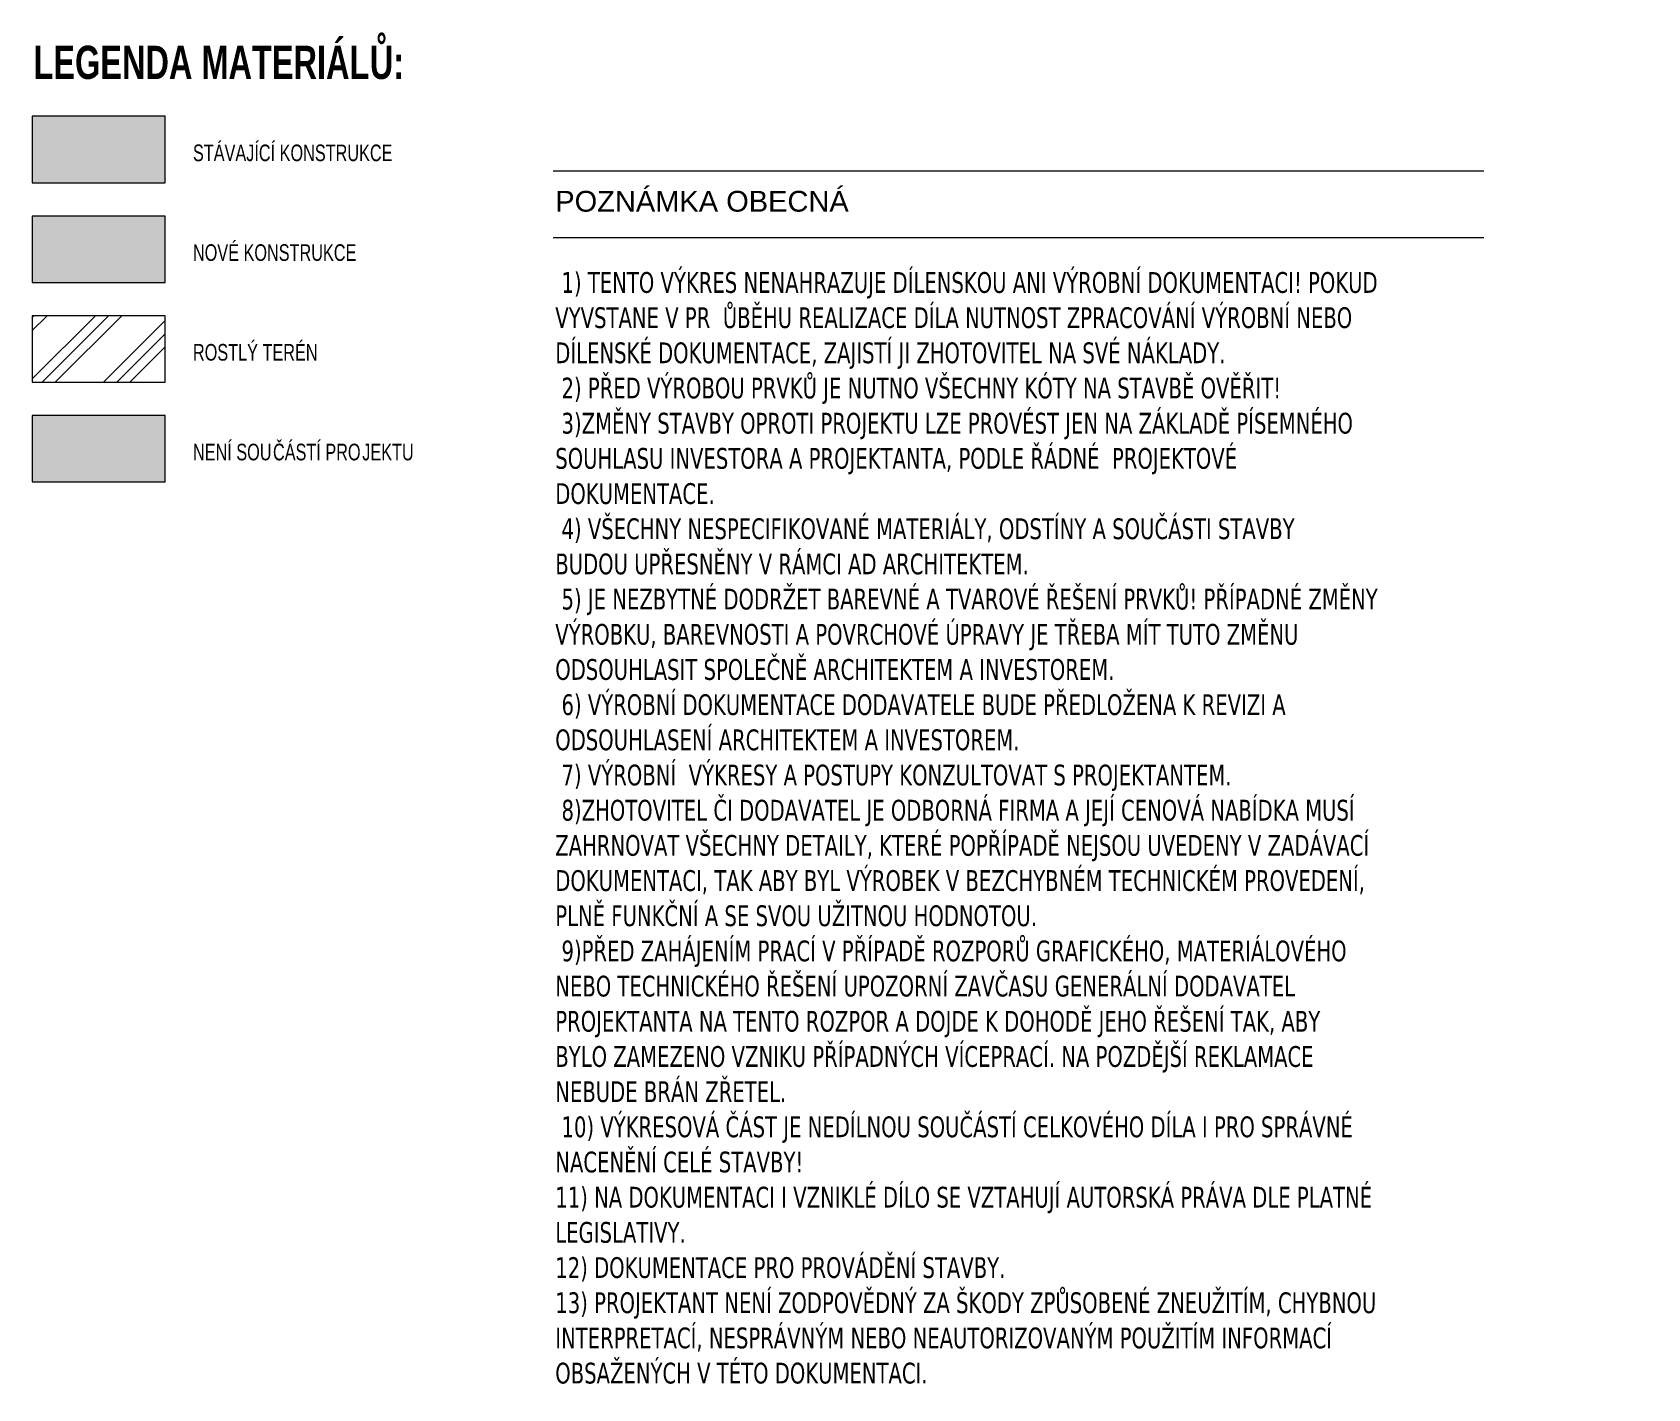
# Model space of a CAD drawing. Header units: millimetres. Extents: x -17526 to 472153, y -45352 to 20466.
# Drawn here: x 462433 to 472153, y -3388 to 4772 of the extents above; entities that cross this region are included whole.
import ezdxf

# ---------------------------------------------------------------- set-up
doc = ezdxf.new("R2010")
doc.units = ezdxf.units.MM
for name, color, linetype, lineweight in [('A-DETL', 90, 'Continuous', 9), ('A-DETL-GENF', 92, 'Continuous', 9), ('A-DETL-THIN', 151, 'Continuous', 9), ('G-ANNO-TEXT', 231, 'Continuous', 9)]:
    doc.layers.add(name, color=color, linetype=linetype, lineweight=lineweight)
doc.styles.add('Arial_4', font='arial.ttf', dxfattribs={"width": 0.7, "height": 100})
doc.styles.add('Arial_5', font='arial.ttf', dxfattribs={"height": 125})
doc.styles.add('Arial_B', font='arialbd.ttf', dxfattribs={"width": 0.7, "height": 200})
doc.styles.add('Tahoma', font='tahoma.ttf', dxfattribs={"width": 0.8, "height": 125})

msp = doc.modelspace()

# ---------------------------------------------------------------- texts
at = {"layer": 'G-ANNO-TEXT', "color": 7, "lineweight": 25, "attachment_point": 1}
for s, insert, char_height, width, style in [('Ů:', (464464.1, 4691.6), 200, 249.726, 'Arial_B'), ('LEGENDA MATERIÁL', (462440.7, 4691.6), 200, 2452.362, 'Arial_B'), ('STÁVAJÍCÍ KONSTRUKCE', (463400.1, 4097.1), 100, 1487.13, 'Arial_4'), ('NOVÉ KONSTRUKCE', (463400.1, 3497.1), 100, 1214.957, 'Arial_4'), ('ROSTLÝ TERÉN', (463400.1, 2897.1), 100, 925.949, 'Arial_4'), ('NENÍ SOU', (463400.1, 2297.1), 100, 583.628, 'Arial_4'), ('ČÁSTÍ PRO', (463881.6, 2297.1), 100, 650.97, 'Arial_4'), ('JEKTU', (464418.7, 2297.1), 100, 384.409, 'Arial_4')]:
    msp.add_mtext(s, dxfattribs=dict(at, insert=insert, char_height=char_height, width=width, style=style))
at = {"layer": 'G-ANNO-TEXT', "color": 7, "char_height": 125, "attachment_point": 1, "bg_fill": 3, "box_fill_scale": 1.25, "bg_fill_color": 256, "bg_fill_true_color": 13158600, "bg_fill_transparency": 0}
for s, insert, width, style in [('POZNÁMKA OBECNÁ', (465580.1, 3818.3), 2128.48, 'Arial_5'), (' 1) TENTO VÝKRES NENAHRAZUJE DÍLENSKOU ANI VÝROBNÍ DOKUMENTACI! POKUD ', (465580.1, 3329.8), 6541.77, 'Tahoma')]:
    msp.add_mtext(s, dxfattribs=dict(at, insert=insert, width=width, style=style))

# ---------------------------------------------------------------- hatches: boundary and pattern name
at = {"layer": 'A-DETL-GENF', "lineweight": 13}
for points in [[(462433.5, 3866.9), (463233.5, 3866.9), (463233.5, 4266.9), (462433.5, 4266.9)], [(462433.5, 3266.9), (463233.5, 3266.9), (463233.5, 3666.9), (462433.5, 3666.9)], [(462433.5, 2066.9), (463233.5, 2066.9), (463233.5, 2466.9), (462433.5, 2466.9)]]:
    msp.add_hatch(color=9, dxfattribs=at).paths.add_polyline_path(points)
h = msp.add_hatch(dxfattribs=at)
h.set_pattern_fill('FP_146', color=250, style=0, pattern_type=2)
h.set_pattern_definition([(45, (460274.53, 0), (-224.506, 224.506), []), (45, (460353.9, 0), (0, 449.013), []), (45, (460195.15, 0), (0, 449.013), [])])
h.paths.add_polyline_path([(462433.5, 2666.9), (463233.5, 2666.9), (463233.5, 3066.9), (462433.5, 3066.9)])

# ---------------------------------------------------------------- linework, layer by layer
at = {"layer": 'A-DETL', "lineweight": 13}
for p, q in [((463233.5, 3666.9), (462433.5, 3666.9)), ((462433.5, 3666.9), (462433.5, 3266.9)), ((463233.5, 3266.9), (463233.5, 3666.9)), ((462433.5, 3266.9), (463233.5, 3266.9))]:
    msp.add_line(p, q, dxfattribs=at)
at = {"layer": 'A-DETL-THIN', "lineweight": 13}
for p, q in [((463233.5, 4266.9), (462433.5, 4266.9)), ((462433.5, 4266.9), (462433.5, 3866.9)), ((463233.5, 3866.9), (463233.5, 4266.9)), ((465567.2, 3938.7), (471167.2, 3938.7)), ((462433.5, 3866.9), (463233.5, 3866.9)), ((465567.2, 3538.7), (471167.2, 3538.7)), ((463233.5, 3066.9), (462433.5, 3066.9)), ((462433.5, 3066.9), (462433.5, 2666.9)), ((463233.5, 2666.9), (463233.5, 3066.9)), ((462433.5, 2666.9), (463233.5, 2666.9)), ((463233.5, 2466.9), (462433.5, 2466.9)), ((462433.5, 2466.9), (462433.5, 2066.9)), ((463233.5, 2066.9), (463233.5, 2466.9)), ((462433.5, 2066.9), (463233.5, 2066.9))]:
    msp.add_line(p, q, dxfattribs=at)

msp.set_redraw_order([(e.dxf.handle, doc.entitydb.next_handle()) for e in msp.query("TEXT MTEXT ATTDEF DIMENSION ARC_DIMENSION")])  # texts and dimensions are drawn at this point

# ---------------------------------------------------------------- next in the draw order: texts
at = {"layer": 'G-ANNO-TEXT', "color": 7, "insert": (465580.1, 3118.1), "char_height": 125, "width": 1221.772, "attachment_point": 1, "style": 'Tahoma', "bg_fill": 3, "box_fill_scale": 1.25, "bg_fill_color": 256, "bg_fill_true_color": 13158600, "bg_fill_transparency": 0}
msp.add_mtext('VYVSTANE V PR', dxfattribs=at)

# ---------------------------------------------------------------- next in the draw order: texts
at = {"layer": 'G-ANNO-TEXT', "color": 7, "insert": (466588.2, 3118.1), "char_height": 125, "width": 5012.15, "attachment_point": 1, "style": 'Tahoma', "bg_fill": 3, "box_fill_scale": 1.25, "bg_fill_color": 256, "bg_fill_true_color": 13158600, "bg_fill_transparency": 0}
msp.add_mtext('ŮBĚHU REALIZACE DÍLA NUTNOST ZPRACOVÁNÍ VÝROBNÍ NEBO ', dxfattribs=at)

# ---------------------------------------------------------------- next in the draw order: texts
at = {"layer": 'G-ANNO-TEXT', "color": 7, "insert": (465580.1, 2906.5), "char_height": 125, "width": 5380.926, "attachment_point": 1, "style": 'Tahoma', "bg_fill": 3, "box_fill_scale": 1.25, "bg_fill_color": 256, "bg_fill_true_color": 13158600, "bg_fill_transparency": 0}
msp.add_mtext('DÍLENSKÉ DOKUMENTACE, ZAJISTÍ JI ZHOTOVITEL NA SVÉ NÁKLADY.', dxfattribs=at)

# ---------------------------------------------------------------- next in the draw order: texts
at = {"layer": 'G-ANNO-TEXT', "color": 7, "insert": (465580.1, 2694.8), "char_height": 125, "width": 5756.116, "attachment_point": 1, "style": 'Tahoma', "bg_fill": 3, "box_fill_scale": 1.25, "bg_fill_color": 256, "bg_fill_true_color": 13158600, "bg_fill_transparency": 0}
msp.add_mtext(' 2) PŘED VÝROBOU PRVKŮ JE NUTNO VŠECHNY KÓTY NA STAVBĚ OVĚŘIT!', dxfattribs=at)

# ---------------------------------------------------------------- next in the draw order: texts
at = {"layer": 'G-ANNO-TEXT', "color": 7, "insert": (465580.1, 2483.1), "char_height": 125, "width": 6387.846, "attachment_point": 1, "style": 'Tahoma', "bg_fill": 3, "box_fill_scale": 1.25, "bg_fill_color": 256, "bg_fill_true_color": 13158600, "bg_fill_transparency": 0}
msp.add_mtext(' 3)ZMĚNY STAVBY OPROTI PROJEKTU LZE PROVÉST JEN NA ZÁKLADĚ PÍSEMNÉHO ', dxfattribs=at)

# ---------------------------------------------------------------- next in the draw order: texts
at = {"layer": 'G-ANNO-TEXT', "color": 7, "insert": (465580.1, 2271.5), "char_height": 125, "width": 5464.302, "attachment_point": 1, "style": 'Tahoma', "bg_fill": 3, "box_fill_scale": 1.25, "bg_fill_color": 256, "bg_fill_true_color": 13158600, "bg_fill_transparency": 0}
msp.add_mtext('SOUHLASU INVESTORA A PROJEKTANTA, PODLE ŘÁDNÉ  PROJEKTOVÉ ', dxfattribs=at)

# ---------------------------------------------------------------- next in the draw order: texts
at = {"layer": 'G-ANNO-TEXT', "color": 7, "insert": (465580.1, 2059.8), "char_height": 125, "width": 1292.32, "attachment_point": 1, "style": 'Tahoma', "bg_fill": 3, "box_fill_scale": 1.25, "bg_fill_color": 256, "bg_fill_true_color": 13158600, "bg_fill_transparency": 0}
msp.add_mtext('DOKUMENTACE. ', dxfattribs=at)

# ---------------------------------------------------------------- next in the draw order: texts
at = {"layer": 'G-ANNO-TEXT', "color": 7, "insert": (465580.1, 1848.1), "char_height": 125, "width": 6009.449, "attachment_point": 1, "style": 'Tahoma', "bg_fill": 3, "box_fill_scale": 1.25, "bg_fill_color": 256, "bg_fill_true_color": 13158600, "bg_fill_transparency": 0}
msp.add_mtext(' 4) VŠECHNY NESPECIFIKOVANÉ MATERIÁLY, ODSTÍNY A SOUČÁSTI STAVBY  ', dxfattribs=at)

# ---------------------------------------------------------------- next in the draw order: texts
at = {"layer": 'G-ANNO-TEXT', "color": 7, "insert": (465580.1, 1636.5), "char_height": 125, "width": 3745.484, "attachment_point": 1, "style": 'Tahoma', "bg_fill": 3, "box_fill_scale": 1.25, "bg_fill_color": 256, "bg_fill_true_color": 13158600, "bg_fill_transparency": 0}
msp.add_mtext('BUDOU UPŘESNĚNY V RÁMCI AD ARCHITEKTEM.', dxfattribs=at)

# ---------------------------------------------------------------- next in the draw order: texts
at = {"layer": 'G-ANNO-TEXT', "color": 7, "insert": (465580.1, 1424.8), "char_height": 125, "width": 6541.77, "attachment_point": 1, "style": 'Tahoma', "bg_fill": 3, "box_fill_scale": 1.25, "bg_fill_color": 256, "bg_fill_true_color": 13158600, "bg_fill_transparency": 0}
msp.add_mtext(' 5) JE NEZBYTNÉ DODRŽET BAREVNÉ A TVAROVÉ ŘEŠENÍ PRVKŮ! PŘÍPADNÉ ZMĚNY ', dxfattribs=at)

# ---------------------------------------------------------------- next in the draw order: texts
at = {"layer": 'G-ANNO-TEXT', "color": 7, "insert": (465580.1, 1213.1), "char_height": 125, "width": 5948.521, "attachment_point": 1, "style": 'Tahoma', "bg_fill": 3, "box_fill_scale": 1.25, "bg_fill_color": 256, "bg_fill_true_color": 13158600, "bg_fill_transparency": 0}
msp.add_mtext('VÝROBKU, BAREVNOSTI A POVRCHOVÉ ÚPRAVY JE TŘEBA MÍT TUTO ZMĚNU ', dxfattribs=at)

# ---------------------------------------------------------------- next in the draw order: texts
at = {"layer": 'G-ANNO-TEXT', "color": 7, "insert": (465580.1, 1001.5), "char_height": 125, "width": 4428.522, "attachment_point": 1, "style": 'Tahoma', "bg_fill": 3, "box_fill_scale": 1.25, "bg_fill_color": 256, "bg_fill_true_color": 13158600, "bg_fill_transparency": 0}
msp.add_mtext('ODSOUHLASIT SPOLEČNĚ ARCHITEKTEM A INVESTOREM.', dxfattribs=at)

# ---------------------------------------------------------------- next in the draw order: texts
at = {"layer": 'G-ANNO-TEXT', "color": 7, "insert": (465580.1, 789.8), "char_height": 125, "width": 5797.804, "attachment_point": 1, "style": 'Tahoma', "bg_fill": 3, "box_fill_scale": 1.25, "bg_fill_color": 256, "bg_fill_true_color": 13158600, "bg_fill_transparency": 0}
msp.add_mtext(' 6) VÝROBNÍ DOKUMENTACE DODAVATELE BUDE PŘEDLOŽENA K REVIZI A ', dxfattribs=at)

# ---------------------------------------------------------------- next in the draw order: texts
at = {"layer": 'G-ANNO-TEXT', "color": 7, "insert": (465580.1, 578.1), "char_height": 125, "width": 3684.556, "attachment_point": 1, "style": 'Tahoma', "bg_fill": 3, "box_fill_scale": 1.25, "bg_fill_color": 256, "bg_fill_true_color": 13158600, "bg_fill_transparency": 0}
msp.add_mtext('ODSOUHLASENÍ ARCHITEKTEM A INVESTOREM.', dxfattribs=at)

# ---------------------------------------------------------------- next in the draw order: texts
at = {"layer": 'G-ANNO-TEXT', "color": 7, "insert": (465580.1, 366.5), "char_height": 125, "width": 5380.926, "attachment_point": 1, "style": 'Tahoma', "bg_fill": 3, "box_fill_scale": 1.25, "bg_fill_color": 256, "bg_fill_true_color": 13158600, "bg_fill_transparency": 0}
msp.add_mtext(' 7) VÝROBNÍ  VÝKRESY A POSTUPY KONZULTOVAT S\xa0PROJEKTANTEM.', dxfattribs=at)

# ---------------------------------------------------------------- next in the draw order: texts
at = {"layer": 'G-ANNO-TEXT', "color": 7, "insert": (465580.1, 154.8), "char_height": 125, "width": 6535.357, "attachment_point": 1, "style": 'Tahoma', "bg_fill": 3, "box_fill_scale": 1.25, "bg_fill_color": 256, "bg_fill_true_color": 13158600, "bg_fill_transparency": 0}
msp.add_mtext(' 8)ZHOTOVITEL ČI DODAVATEL JE ODBORNÁ FIRMA A JEJÍ CENOVÁ NABÍDKA MUSÍ  ', dxfattribs=at)

# ---------------------------------------------------------------- next in the draw order: texts
at = {"layer": 'G-ANNO-TEXT', "color": 7, "insert": (465580.1, -56.9), "char_height": 125, "width": 6493.669, "attachment_point": 1, "style": 'Tahoma', "bg_fill": 3, "box_fill_scale": 1.25, "bg_fill_color": 256, "bg_fill_true_color": 13158600, "bg_fill_transparency": 0}
msp.add_mtext('ZAHRNOVAT VŠECHNY DETAILY, KTERÉ POPŘÍPADĚ NEJSOU UVEDENY V\xa0ZADÁVACÍ ', dxfattribs=at)

# ---------------------------------------------------------------- next in the draw order: texts
at = {"layer": 'G-ANNO-TEXT', "color": 7, "insert": (465580.1, -268.5), "char_height": 125, "width": 6429.534, "attachment_point": 1, "style": 'Tahoma', "bg_fill": 3, "box_fill_scale": 1.25, "bg_fill_color": 256, "bg_fill_true_color": 13158600, "bg_fill_transparency": 0}
msp.add_mtext('DOKUMENTACI, TAK ABY BYL VÝROBEK V BEZCHYBNÉM TECHNICKÉM PROVEDENÍ, ', dxfattribs=at)

# ---------------------------------------------------------------- next in the draw order: texts
at = {"layer": 'G-ANNO-TEXT', "color": 7, "insert": (465580.1, -480.2), "char_height": 125, "width": 3806.412, "attachment_point": 1, "style": 'Tahoma', "bg_fill": 3, "box_fill_scale": 1.25, "bg_fill_color": 256, "bg_fill_true_color": 13158600, "bg_fill_transparency": 0}
msp.add_mtext('PLNĚ FUNKČNÍ A SE SVOU UŽITNOU HODNOTOU.', dxfattribs=at)

# ---------------------------------------------------------------- next in the draw order: texts
at = {"layer": 'G-ANNO-TEXT', "color": 7, "insert": (465580.1, -691.9), "char_height": 125, "width": 6336.538, "attachment_point": 1, "style": 'Tahoma', "bg_fill": 3, "box_fill_scale": 1.25, "bg_fill_color": 256, "bg_fill_true_color": 13158600, "bg_fill_transparency": 0}
msp.add_mtext(' 9)PŘED ZAHÁJENÍM PRACÍ V PŘÍPADĚ ROZPORŮ GRAFICKÉHO, MATERIÁLOVÉHO ', dxfattribs=at)

# ---------------------------------------------------------------- next in the draw order: texts
at = {"layer": 'G-ANNO-TEXT', "color": 7, "insert": (465580.1, -903.5), "char_height": 125, "width": 5858.732, "attachment_point": 1, "style": 'Tahoma', "bg_fill": 3, "box_fill_scale": 1.25, "bg_fill_color": 256, "bg_fill_true_color": 13158600, "bg_fill_transparency": 0}
msp.add_mtext('NEBO TECHNICKÉHO ŘEŠENÍ UPOZORNÍ ZAVČASU GENERÁLNÍ DODAVATEL ', dxfattribs=at)

# ---------------------------------------------------------------- next in the draw order: texts
at = {"layer": 'G-ANNO-TEXT', "color": 7, "insert": (465580.1, -1115.2), "char_height": 125, "width": 6156.96, "attachment_point": 1, "style": 'Tahoma', "bg_fill": 3, "box_fill_scale": 1.25, "bg_fill_color": 256, "bg_fill_true_color": 13158600, "bg_fill_transparency": 0}
msp.add_mtext('PROJEKTANTA NA TENTO ROZPOR A DOJDE K DOHODĚ JEHO ŘEŠENÍ TAK, ABY ', dxfattribs=at)

# ---------------------------------------------------------------- next in the draw order: texts
at = {"layer": 'G-ANNO-TEXT', "color": 7, "insert": (465580.1, -1326.9), "char_height": 125, "width": 6047.931, "attachment_point": 1, "style": 'Tahoma', "bg_fill": 3, "box_fill_scale": 1.25, "bg_fill_color": 256, "bg_fill_true_color": 13158600, "bg_fill_transparency": 0}
msp.add_mtext('BYLO ZAMEZENO VZNIKU PŘÍPADNÝCH VÍCEPRACÍ. NA POZDĚJŠÍ REKLAMACE ', dxfattribs=at)

# ---------------------------------------------------------------- next in the draw order: texts
at = {"layer": 'G-ANNO-TEXT', "color": 7, "insert": (465580.1, -1538.5), "char_height": 125, "width": 1789.367, "attachment_point": 1, "style": 'Tahoma', "bg_fill": 3, "box_fill_scale": 1.25, "bg_fill_color": 256, "bg_fill_true_color": 13158600, "bg_fill_transparency": 0}
msp.add_mtext('NEBUDE BRÁN ZŘETEL.', dxfattribs=at)

# ---------------------------------------------------------------- next in the draw order: texts
at = {"layer": 'G-ANNO-TEXT', "color": 7, "insert": (465580.1, -1750.2), "char_height": 125, "width": 6391.053, "attachment_point": 1, "style": 'Tahoma', "bg_fill": 3, "box_fill_scale": 1.25, "bg_fill_color": 256, "bg_fill_true_color": 13158600, "bg_fill_transparency": 0}
msp.add_mtext(' 10) VÝKRESOVÁ ČÁST JE NEDÍLNOU SOUČÁSTÍ CELKOVÉHO DÍLA I PRO SPRÁVNÉ ', dxfattribs=at)

# ---------------------------------------------------------------- next in the draw order: texts
at = {"layer": 'G-ANNO-TEXT', "color": 7, "insert": (465580.1, -1961.9), "char_height": 125, "width": 1943.291, "attachment_point": 1, "style": 'Tahoma', "bg_fill": 3, "box_fill_scale": 1.25, "bg_fill_color": 256, "bg_fill_true_color": 13158600, "bg_fill_transparency": 0}
msp.add_mtext('NACENĚNÍ CELÉ STAVBY!', dxfattribs=at)

# ---------------------------------------------------------------- next in the draw order: texts
at = {"layer": 'G-ANNO-TEXT', "color": 7, "insert": (465580.1, -2173.5), "char_height": 125, "width": 6541.77, "attachment_point": 1, "style": 'Tahoma', "bg_fill": 3, "box_fill_scale": 1.25, "bg_fill_color": 256, "bg_fill_true_color": 13158600, "bg_fill_transparency": 0}
msp.add_mtext('11) NA DOKUMENTACI I VZNIKLÉ DÍLO SE VZTAHUJÍ AUTORSKÁ PRÁVA DLE PLATNÉ ', dxfattribs=at)

# ---------------------------------------------------------------- next in the draw order: texts
at = {"layer": 'G-ANNO-TEXT', "color": 7, "insert": (465580.1, -2385.2), "char_height": 125, "width": 1055.021, "attachment_point": 1, "style": 'Tahoma', "bg_fill": 3, "box_fill_scale": 1.25, "bg_fill_color": 256, "bg_fill_true_color": 13158600, "bg_fill_transparency": 0}
msp.add_mtext('LEGISLATIVY.', dxfattribs=at)

# ---------------------------------------------------------------- next in the draw order: texts
at = {"layer": 'G-ANNO-TEXT', "color": 7, "insert": (465580.1, -2596.9), "char_height": 125, "width": 3533.838, "attachment_point": 1, "style": 'Tahoma', "bg_fill": 3, "box_fill_scale": 1.25, "bg_fill_color": 256, "bg_fill_true_color": 13158600, "bg_fill_transparency": 0}
msp.add_mtext('12) DOKUMENTACE PRO PROVÁDĚNÍ STAVBY.', dxfattribs=at)

# ---------------------------------------------------------------- next in the draw order: texts
at = {"layer": 'G-ANNO-TEXT', "color": 7, "insert": (465580.1, -2808.5), "char_height": 125, "width": 6522.529, "attachment_point": 1, "style": 'Tahoma', "bg_fill": 3, "box_fill_scale": 1.25, "bg_fill_color": 256, "bg_fill_true_color": 13158600, "bg_fill_transparency": 0}
msp.add_mtext('13) PROJEKTANT NENÍ ZODPOVĚDNÝ ZA ŠKODY ZPŮSOBENÉ ZNEUŽITÍM, CHYBNOU ', dxfattribs=at)

# ---------------------------------------------------------------- next in the draw order: texts
at = {"layer": 'G-ANNO-TEXT', "color": 7, "insert": (465580.1, -3020.2), "char_height": 125, "width": 6243.542, "attachment_point": 1, "style": 'Tahoma', "bg_fill": 3, "box_fill_scale": 1.25, "bg_fill_color": 256, "bg_fill_true_color": 13158600, "bg_fill_transparency": 0}
msp.add_mtext('INTERPRETACÍ, NESPRÁVNÝM NEBO NEAUTORIZOVANÝM POUŽITÍM INFORMACÍ ', dxfattribs=at)

# ---------------------------------------------------------------- next in the draw order: texts
at = {"layer": 'G-ANNO-TEXT', "color": 7, "insert": (465580.1, -3231.9), "char_height": 125, "width": 2924.556, "attachment_point": 1, "style": 'Tahoma', "bg_fill": 3, "box_fill_scale": 1.25, "bg_fill_color": 256, "bg_fill_true_color": 13158600, "bg_fill_transparency": 0}
msp.add_mtext('OBSAŽENÝCH V TÉTO DOKUMENTACI.', dxfattribs=at)

doc.saveas('drawing.dxf')
